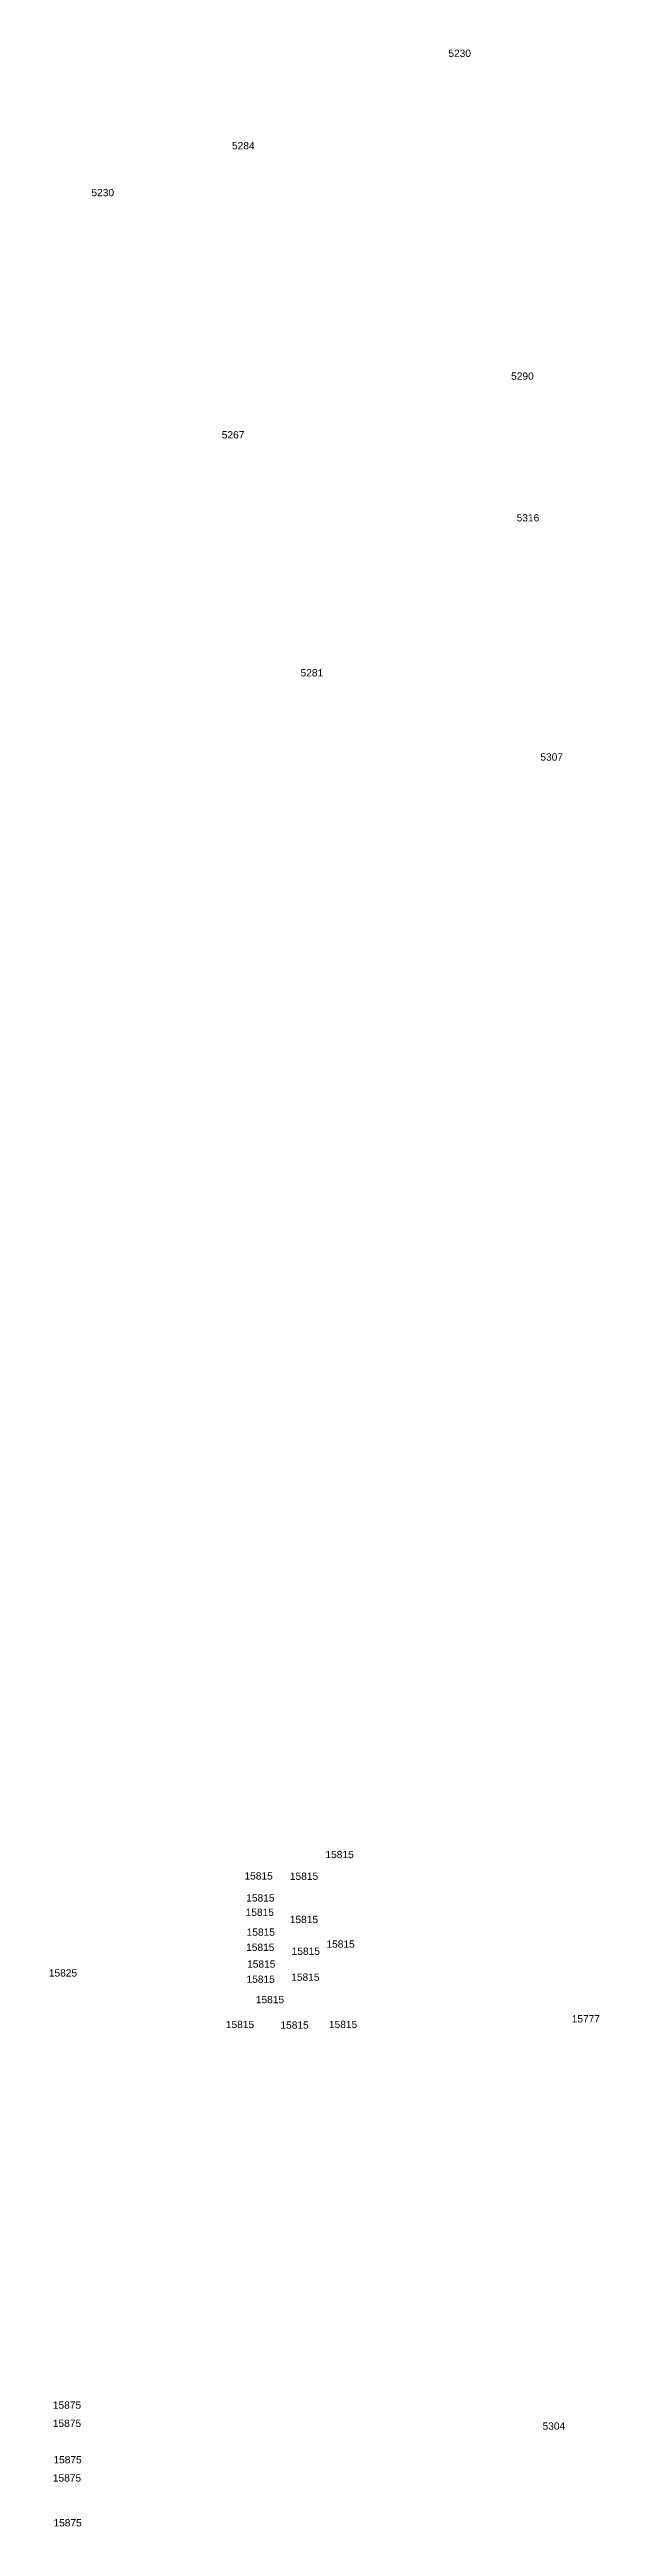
# Model space of a CAD drawing. Header units: feet. Extents: x 865220 to 2781189, y -2240498 to 970979.
# Drawn here: x 2776923 to 2777301, y 955245 to 956945 of the extents above; entities that cross this region are included whole.
import ezdxf

# ---------------------------------------------------------------- set-up
doc = ezdxf.new("R2010")
doc.units = ezdxf.units.FT
doc.header["$LTSCALE"] = 0.015
doc.header["$MEASUREMENT"] = 0
doc.layers.add('NOTES', color=7, linetype='Continuous')
doc.layers.add('Scott County Addresses', color=7, linetype='Continuous')
doc.styles.add('Dimensions 100', font='arial.ttf')

# ---------------------------------------------------------------- blocks, each defined once
blk = doc.blocks.new('ACMAP_ANN_TEMPLATE_Scott County Address')
at = {"layer": 'Scott County Addresses', "style": 'Dimensions 100'}
blk.add_attdef('ScottCountyAddress', (0, 0), '', height=50, dxfattribs=at)

msp = doc.modelspace()

# ---------------------------------------------------------------- hatches: boundary and pattern name
at = {"layer": 'NOTES', "lineweight": 5, "ltscale": 50}
h = msp.add_hatch(dxfattribs=at)
h.set_pattern_fill('ANSI31', color=1, scale=200)
h.set_pattern_definition([(45, (-77373.197, -38338.257), (-17.67766953, 17.67766953), [])])
edge = h.paths.add_edge_path()
edge.add_arc((-36684104.4, 974184.5), 39453460.3, 359.97783818, 359.97815546)
edge.add_line((2769353.1, 959142.5), (2769353.1, 959142.5))
edge.add_line((2769353.1, 959142.5), (2769353.2, 959362.5))
edge.add_line((2769353.2, 959362.5), (2770280.2, 959367.3))
edge.add_line((2770280.2, 959367.3), (2770301.1, 958927.5))
edge.add_line((2770301.1, 958927.5), (2770012.9, 958926))
edge.add_line((2770012.9, 958926), (2769897.9, 958925.4))
edge.add_line((2769897.9, 958925.4), (2769552.9, 958923.9))
edge.add_line((2769552.9, 958923.9), (2769353, 958924.1))

# ---------------------------------------------------------------- block references
at = {"layer": 'Scott County Addresses', "lineweight": 5, "xscale": 0.1, "yscale": 0.1, "zscale": 0.1}
for p, values in [((2777197.1, 956940.4), {'ScottCountyAddress': '5230'}), ((2777048.5, 956877), {'ScottCountyAddress': '5284'}), ((2776952, 956844.8), {'ScottCountyAddress': '5230'}), ((2777240.2, 956718.8), {'ScottCountyAddress': '5290'}), ((2777041.5, 956678.5), {'ScottCountyAddress': '5267'}), ((2777244, 956621.5), {'ScottCountyAddress': '5316'}), ((2777095.6, 956515.1), {'ScottCountyAddress': '5281'}), ((2777260.3, 956457.3), {'ScottCountyAddress': '5307'}), ((2777112.7, 955703.8), {'ScottCountyAddress': '15815'}), ((2777057.1, 955689.1), {'ScottCountyAddress': '15815'}), ((2777058.3, 955674), {'ScottCountyAddress': '15815'}), ((2777088.3, 955688.9), {'ScottCountyAddress': '15815'}), ((2777057.9, 955664.1), {'ScottCountyAddress': '15815'}), ((2777088.2, 955659.2), {'ScottCountyAddress': '15815'}), ((2777058.2, 955640.1), {'ScottCountyAddress': '15815'}), ((2777058.6, 955650.5), {'ScottCountyAddress': '15815'}), ((2777113.4, 955642.3), {'ScottCountyAddress': '15815'}), ((2776922.7, 955622.5), {'ScottCountyAddress': '15825'}), ((2777058.9, 955628.6), {'ScottCountyAddress': '15815'}), ((2777089.5, 955637.4), {'ScottCountyAddress': '15815'}), ((2777058.5, 955618.2), {'ScottCountyAddress': '15815'}), ((2777089.2, 955619.6), {'ScottCountyAddress': '15815'}), ((2777064.9, 955604.2), {'ScottCountyAddress': '15815'}), ((2777281.8, 955591), {'ScottCountyAddress': '15777'}), ((2777044.3, 955587.1), {'ScottCountyAddress': '15815'}), ((2777081.8, 955586.7), {'ScottCountyAddress': '15815'}), ((2777115.1, 955587.1), {'ScottCountyAddress': '15815'}), ((2776925.5, 955325.8), {'ScottCountyAddress': '15875'}), ((2776925.5, 955313.3), {'ScottCountyAddress': '15875'}), ((2777261.8, 955311.4), {'ScottCountyAddress': '5304'}), ((2776925.9, 955288.3), {'ScottCountyAddress': '15875'}), ((2776925.5, 955275.8), {'ScottCountyAddress': '15875'}), ((2776925.9, 955245), {'ScottCountyAddress': '15875'})]:
    msp.add_blockref('ACMAP_ANN_TEMPLATE_Scott County Address', p, dxfattribs=at).add_auto_attribs(values)

doc.saveas('drawing.dxf')
